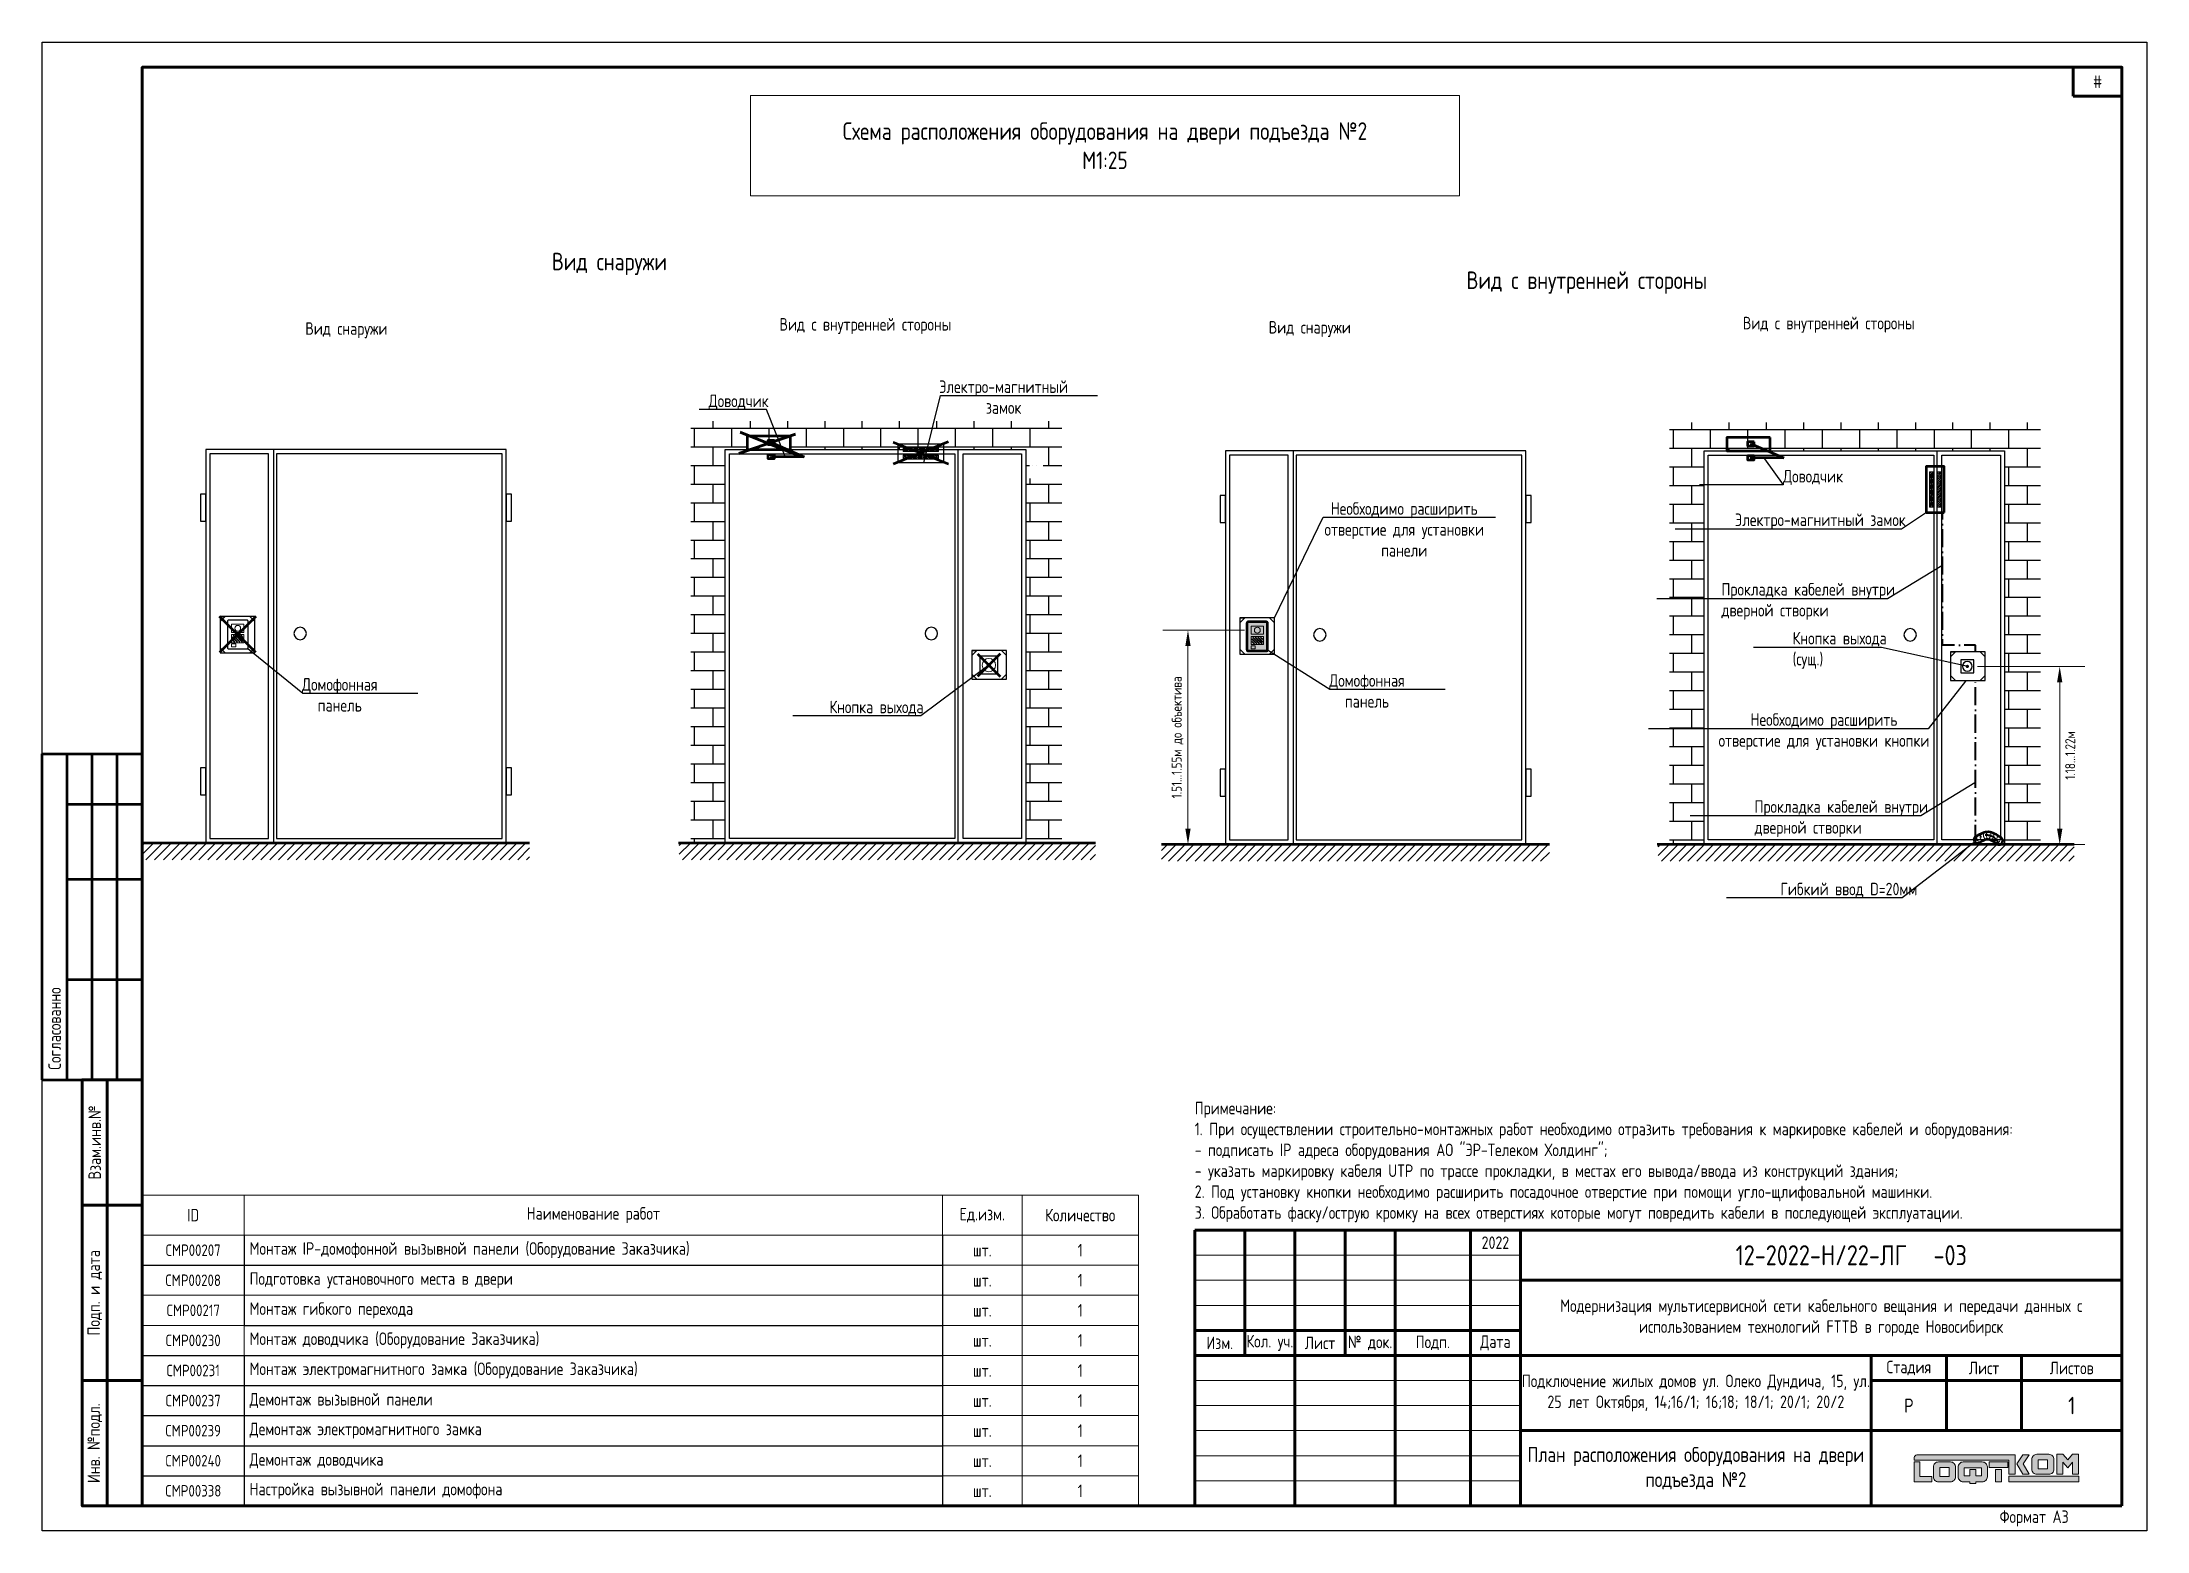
# Model space of a CAD drawing. Header units: millimetres. Extents: x -211 to 10565, y -2293 to 2244.
# Drawn here: x 720.8 to 1140.8, y 1947.1 to 2244.1 of the extents above; entities that cross this region are included whole.
import ezdxf
from ezdxf import colors
from ezdxf.entities.mleader import LeaderData, LeaderLine
from ezdxf.enums import TextEntityAlignment as Align
from ezdxf.math import Vec2, Vec3

# ---------------------------------------------------------------- set-up
doc = ezdxf.new("R2010")
doc.units = ezdxf.units.MM
doc.linetypes.add('ACAD_ISO10W100', pattern=[18, 12, -3, 0, -3])
for name, color, linetype, lineweight in [('(034) Оформление_0', 7, 'Continuous', 9), ('Домофония схемы', 7, 'Continuous', 40), ('Оборудование проектир.', 7, 'Continuous', 50)]:
    doc.layers.add(name, color=color, linetype=linetype, lineweight=lineweight)
for name, color, linetype in [('_', 7, 'Continuous'), ('Выноски и подписи', 7, 'Continuous'), ('Дополнительные схемы', 7, 'Continuous'), ('Планы', 7, 'Continuous'), ('Текст и таблицы', 7, 'Continuous')]:
    doc.layers.add(name, color=color, linetype=linetype)
doc.layers.add('ВЭ', color=7, linetype='Continuous', plot=False)
doc.styles.get("Standard").update_dxf_attribs({"font": 'gost.TTF'})
doc.dimstyles.get("Standard").update_dxf_attribs({"dimtxt": 2.5, "dimasz": 3, "dimexe": 5, "dimexo": 2, "dimgap": 2, "dimtad": 1, "dimdec": 1, "dimrnd": 1, "dimzin": 0, "dimdsep": 46, "dimtxsty": 'Standard', "dimcen": 2, "dimadec": 0, "dimazin": 0, "dimtfac": 1, "dimtdec": 1, "dimtofl": 0, "dimtmove": 0, "dimatfit": 3, "dimfxl": 1, "dimtolj": 1, "dimtzin": 0, "dimarcsym": 0})
pattern_1 = [(45, (0, 0), (-0.176777, 0.176777), [])]

msp = doc.modelspace()

# ---------------------------------------------------------------- texts
at = {"layer": '(034) Оформление_0'}
for s, p in [('Вид снаружи', (834.06, 2198.59)), ('Вид с внутренней стороны', (1029.09, 2194.86))]:
    msp.add_text(s, height=3.5, dxfattribs=at).set_placement(p, align=Align.CENTER)
for s, insert, char_height, width, attachment_point in [('Примечание: \\P1. При осуществлении строительно-монтажных работ необходимо отразить требования к маркировке кабелей и оборудования: \\P- подписать IP адреса оборудования АО "ЭР-Телеком Холдинг"; \\P- указать маркировку кабеля UTP по трассе прокладки, в местах его вывода/ввода из конструкций здания; \\P2. Под установку кнопки необходимо расширить посадочное отверстие при помощи угло-щлифовальной машинки.\\P3. Обработать фаску/острую кромку на всех отверстиях которые могут повредить кабели в последующей эксплуатации.', (950.85, 2008.69), 2.5, 171.8584, 7), ('-03', (1098.27, 2002.11), 4, 47.8627, 4), ('1', (1125.85, 1972.11), 3.5, 20, 5), ('{\\C0;План расположения оборудования на двери подъезда №2}', (1050.85, 1959.61), 3, 70, 5)]:
    msp.add_mtext(s, dxfattribs=dict(at, insert=insert, char_height=char_height, width=width, attachment_point=attachment_point))
at = {"layer": 'Выноски и подписи'}
for s, p in [('Вид снаружи', (773.37, 2185.72)), ('Вид с внутренней стороны', (867.98, 2186.56)), ('Вид снаружи', (965.61, 2185.97)), ('Вид с внутренней стороны', (1060.22, 2186.81))]:
    msp.add_text(s, height=2.5, dxfattribs=at).set_placement(p)

# ---------------------------------------------------------------- blocks, each defined once
blk = doc.blocks.new('*T447')
at = {"layer": '(034) Оформление_0', "lineweight": 60, "transparency": 16777216}
for p, q in [((0, 0), (185, 0)), ((0, 0), (0, -55)), ((10, 0), (10, -25)), ((20, 0), (20, -55)), ((30, 0), (30, -25)), ((40, 0), (40, -55)), ((55, 0), (55, -55)), ((65, 0), (65, -55)), ((185, 0), (185, -55)), ((65, -10), (185, -10)), ((0, -20), (65, -20)), ((0, -25), (185, -25)), ((135, -25), (135, -55)), ((150, -25), (150, -40)), ((165, -25), (165, -40)), ((135, -30), (185, -30)), ((65, -40), (185, -40)), ((0, -55), (185, -55))]:
    blk.add_line(p, q, dxfattribs=at)
at = {"layer": '(034) Оформление_0', "transparency": 16777216}
for p, q in [((0, -5), (65, -5)), ((0, -10), (65, -10)), ((0, -15), (65, -15)), ((0, -30), (65, -30)), ((0, -35), (65, -35)), ((0, -40), (65, -40)), ((0, -45), (65, -45)), ((0, -50), (65, -50))]:
    blk.add_line(p, q, dxfattribs=at)
at = {"layer": '(034) Оформление_0', "color": 0, "lineweight": 60, "transparency": 16777216, "attachment_point": 5}
for s, insert, char_height, width in [('2022', (60, -2.5), 2.5, 10), ('{\\fGOST|b0|i0|c0;12-2022-Н/22-ЛГ', (125, -5), 4, 120), ('{\\fGOST|b0|i0|c0;Модернизация мультисервисной сети кабельного вещания и передачи данных с использованием технологий FTTB в городе Новосибирск', (125, -17.5), 2.5, 120), ('Кол. уч.', (15, -22.5), 2.5, 10), ('Дата', (60, -22.5), 2.5, 10), ('Изм.', (5, -22.5), 2.5, 10), ('Лист', (25, -22.5), 2.5, 10), ('№ док.', (35, -22.5), 2.5, 10), ('Подп.', (47.5, -22.5), 2.5, 15), ('{\\fGOST|b0|i0|c0;Подключение жилых домов ул. Олеко Дундича, 15, ул. 25 лет Октября, 14;16/1; 16;18; 18/1; 20/1; 20/2', (100, -32.5), 2.5, 70), ('Стадия', (142.5, -27.5), 2.5, 15), ('Лист', (157.5, -27.5), 2.5, 15), ('Листов', (175, -27.5), 2.5, 20), ('Р', (142.5, -35), 2.82, 15), ('{\\fGOST|b0|i0|c0;', (160, -47.5), 3, 50)]:
    blk.add_mtext(s, dxfattribs=dict(at, insert=insert, char_height=char_height, width=width))
blk = doc.blocks.new('*U446')
at = {"layer": '(034) Оформление_0'}
h = blk.add_hatch(color=256, dxfattribs=at)
h.dxf.hatch_style = 1
edge = h.paths.add_edge_path()
edge.add_arc((-16.96, 7.3), 1, 180, 270, ccw=False)
edge.add_line((-17.96, 7.3), (-17.96, 9.28))
edge.add_arc((-16.96, 9.28), 1, 90, 180, ccw=False)
edge.add_line((-16.96, 10.28), (-14.55, 10.28))
edge.add_arc((-14.55, 9.28), 1, 0, 90, ccw=False)
edge.add_line((-13.55, 9.28), (-13.55, 7.3))
edge.add_arc((-14.55, 7.3), 1, -90, 0, ccw=False)
edge.add_line((-14.55, 6.3), (-16.96, 6.3))
edge = h.paths.add_edge_path()
edge.add_line((-30.35, 4.79), (-31.65, 4.79))
edge.add_arc((-31.65, 5.79), 1, 180, 270, ccw=False)
edge.add_line((-32.65, 5.79), (-32.65, 7.76))
edge.add_arc((-31.65, 7.76), 1, 90, 180, ccw=False)
edge.add_line((-31.65, 8.76), (-27.84, 8.76))
edge.add_arc((-27.84, 7.76), 1, 0, 90, ccw=False)
edge.add_line((-26.84, 7.76), (-26.84, 5.79))
edge.add_arc((-27.84, 5.79), 1, 270, 360, ccw=False)
edge.add_line((-27.84, 4.79), (-29.13, 4.79))
edge.add_line((-29.13, 4.79), (-29.13, 4.46))
edge.add_line((-29.13, 4.46), (-30.35, 4.46))
edge.add_line((-30.35, 4.46), (-30.35, 4.79))
edge = h.paths.add_edge_path()
edge.add_arc((-36.61, 5.79), 1, 180, 270, ccw=False)
edge.add_line((-37.61, 5.79), (-37.61, 7.76))
edge.add_arc((-36.61, 7.76), 1, 90, 180, ccw=False)
edge.add_line((-36.61, 8.76), (-34.2, 8.76))
edge.add_arc((-34.2, 7.76), 1, 0, 90, ccw=False)
edge.add_line((-33.2, 7.76), (-33.2, 5.79))
edge.add_arc((-34.2, 5.79), 1, -90, 0, ccw=False)
edge.add_line((-34.2, 4.79), (-36.61, 4.79))
h.paths.add_polyline_path([(-12.99, 6.29), (-11.77, 6.29), (-11.77, 8.73), (-10.81, 7.61), (-9.85, 8.73), (-9.85, 6.29), (-8.63, 6.29), (-8.63, 10.28), (-9.86, 10.28), (-10.81, 9.16), (-11.76, 10.28), (-12.99, 10.28)])
h.paths.add_polyline_path([(-22.53, 5.91), (-8.58, 5.91), (-8.58, 4.79), (-22.53, 4.79)])
h.paths.add_polyline_path([(-16.69, 7.39), (-14.82, 7.39), (-14.82, 9.19), (-16.69, 9.19)], flags=16)
h.paths.add_polyline_path([(-18.51, 10.18), (-19.71, 8.39), (-18.51, 6.3), (-19.78, 6.3), (-20.98, 8.39), (-19.78, 10.18)])
h.paths.add_polyline_path([(-25.24, 7.22), (-24.02, 7.22), (-24.02, 4.79), (-25.24, 4.79)])
h.paths.add_polyline_path([(-26.5, 8.76), (-22.76, 8.76), (-22.76, 7.65), (-26.5, 7.65)], flags=17)
h.paths.add_polyline_path([(-29.13, 5.97), (-28.02, 5.97), (-28.02, 7.58), (-31.47, 7.58), (-31.47, 5.97), (-30.35, 5.97), (-30.35, 7.22), (-29.13, 7.22)], flags=16)
h.paths.add_polyline_path([(-36.34, 5.87), (-34.47, 5.87), (-34.47, 7.68), (-36.34, 7.68)], flags=16)
h.paths.add_polyline_path([(-40.34, 8.76), (-40.34, 5.84), (-37.9, 5.84), (-37.9, 4.79), (-41.42, 4.79), (-41.42, 8.76)])
edge = h.paths.add_edge_path()
edge.add_line((-22.53, 9.12), (-41.42, 9.12))
edge.add_line((-41.42, 9.12), (-41.42, 9.65))
edge.add_arc((-40.92, 9.65), 0.5, 90, 180, ccw=False)
edge.add_line((-40.92, 10.15), (-21.29, 10.15))
edge.add_line((-21.29, 10.15), (-21.29, 6.3))
edge.add_line((-21.29, 6.3), (-22.53, 6.3))
edge.add_line((-22.53, 6.3), (-22.53, 9.12))
for points in [[(-22.53, 9.12), (-41.42, 9.12), (-41.42, 9.65, -0.414214), (-40.92, 10.15), (-21.29, 10.15)], [(-36.61, 4.79, -0.414214), (-37.61, 5.79), (-37.61, 7.76, -0.414214), (-36.61, 8.76), (-34.2, 8.76, -0.414214), (-33.2, 7.76), (-33.2, 5.79, -0.414214), (-34.2, 4.79), (-36.61, 4.79)], [(-16.96, 6.3, -0.414214), (-17.96, 7.3), (-17.96, 9.28, -0.414214), (-16.96, 10.28), (-14.55, 10.28, -0.414214), (-13.55, 9.28), (-13.55, 7.3, -0.414214), (-14.55, 6.3), (-16.96, 6.3)]]:
    blk.add_lwpolyline(points, format="xyb", dxfattribs=at)
for points in [[(-40.34, 8.76), (-40.34, 5.84), (-37.9, 5.84), (-37.9, 4.79), (-41.42, 4.79), (-41.42, 8.76), (-40.34, 8.76)], [(-21.29, 10.15), (-21.29, 6.3), (-22.53, 6.3), (-22.53, 9.12)]]:
    blk.add_lwpolyline(points, dxfattribs=at)
blk.add_lwpolyline([(-30.35, 4.79), (-31.65, 4.79, -0.414214), (-32.65, 5.79), (-32.65, 7.76, -0.414214), (-31.65, 8.76), (-27.84, 8.76, -0.414214), (-26.84, 7.76), (-26.84, 5.79, -0.414214), (-27.84, 4.79), (-29.13, 4.79), (-29.13, 4.46), (-30.35, 4.46)], format="xyb", close=True, dxfattribs=at)
for points in [[(-26.5, 8.76), (-22.76, 8.76), (-22.76, 7.65), (-26.5, 7.65)], [(-18.51, 10.18), (-19.71, 8.39), (-18.51, 6.3), (-19.78, 6.3), (-20.98, 8.39), (-19.78, 10.18)], [(-16.69, 7.39), (-14.82, 7.39), (-14.82, 9.19), (-16.69, 9.19)], [(-12.99, 6.29), (-11.77, 6.29), (-11.77, 8.73), (-10.81, 7.61), (-9.85, 8.73), (-9.85, 6.29), (-8.63, 6.29), (-8.63, 10.28), (-9.86, 10.28), (-10.81, 9.16), (-11.76, 10.28), (-12.99, 10.28)], [(-36.34, 5.87), (-34.47, 5.87), (-34.47, 7.68), (-36.34, 7.68)], [(-29.13, 5.97), (-28.02, 5.97), (-28.02, 7.58), (-31.47, 7.58), (-31.47, 5.97), (-30.35, 5.97), (-30.35, 7.22), (-29.13, 7.22)], [(-25.24, 7.22), (-24.02, 7.22), (-24.02, 4.79), (-25.24, 4.79)], [(-22.53, 5.91), (-8.58, 5.91), (-8.58, 4.79), (-22.53, 4.79)]]:
    blk.add_lwpolyline(points, close=True, dxfattribs=at)
blk.add_blockref('*T447', (-185, 55))
blk = doc.blocks.new('*T330')
at = {"layer": '(034) Оформление_0', "color": 0, "lineweight": 50, "transparency": 16777216}
for p, q in [((0, 0), (0, 65)), ((0, 65), (20, 65)), ((5, 0), (5, 65)), ((10, 0), (10, 65)), ((15, 0), (15, 65)), ((20, 0), (20, 65)), ((5, 55), (20, 55)), ((5, 40), (20, 40)), ((5, 20), (20, 20)), ((0, 0), (20, 0))]:
    blk.add_line(p, q, dxfattribs=at)
at = {"layer": '(034) Оформление_0', "color": 0, "transparency": 16777216, "insert": (2.5, 2), "char_height": 2.5, "width": 61, "attachment_point": 4, "rotation": 90}
blk.add_mtext('Согласованно', dxfattribs=at)
blk = doc.blocks.new('*T331')
at = {"lineweight": 60, "transparency": 16777216}
for p, q in [((0, 0), (9.69, 0)), ((0, 0), (0, -5.814)), ((9.69, 0), (9.69, -5.814)), ((0, -5.814), (9.69, -5.814))]:
    blk.add_line(p, q, dxfattribs=at)
at = {"color": 0, "transparency": 16777216, "insert": (4.845, -2.907), "char_height": 2.5, "width": 9.69, "attachment_point": 5}
blk.add_mtext('#', dxfattribs=at)
blk = doc.blocks.new('*U329')
at = {"layer": '(034) Оформление_0', "lineweight": 60}
for p, q in [((13, 5), (13, 90)), ((20, 65), (8, 65)), ((20, 30), (8, 30))]:
    blk.add_line(p, q, dxfattribs=at)
at = {"layer": '(034) Оформление_0'}
blk.add_lwpolyline([(420, 297), (0, 297), (0, 0), (420, 0)], close=True, dxfattribs=at)
at = {"layer": '(034) Оформление_0', "lineweight": 60}
for points in [[(415, 5), (415, 292), (20, 292), (20, 5)], [(20, 90), (8, 90), (8, 5), (20, 5)]]:
    blk.add_lwpolyline(points, close=True, dxfattribs=at)
for name, p in [('*T331', (405.31, 292)), ('*T330', (0, 90)), ('*U446', (415, 5))]:
    blk.add_blockref(name, p)
at = {"layer": '(034) Оформление_0', "char_height": 2.5, "attachment_point": 5, "rotation": 90}
for s, insert in [('Взам.инв.№', (10.5, 77.5)), ('Подп. и дата', (10.5, 47.5)), ('Инв. №подл.', (10.5, 17.5))]:
    blk.add_mtext(s, dxfattribs=dict(at, insert=insert))
at = {"insert": (397.5, 2.5), "char_height": 2.5, "width": 35, "attachment_point": 5}
blk.add_mtext('Формат А3', dxfattribs=at)
blk = doc.blocks.new('*D335')
at = {"layer": 'Defpoints', "color": 0, "transparency": 16777216}
for p in [(1105.05, 2119.57), (1112.45, 2084.02), (1123.45, 2084.02)]:
    blk.add_point(p, dxfattribs=at)
at = {"layer": 'Выноски и подписи', "color": 0, "lineweight": 0, "transparency": 16777216}
for p, q in [((1107.05, 2119.57), (1128.45, 2119.57)), ((1123.45, 2116.39), (1123.45, 2087.2)), ((1114.45, 2084.02), (1128.45, 2084.02))]:
    blk.add_line(p, q, dxfattribs=at)
at = {"layer": 'Выноски и подписи', "color": 0, "transparency": 16777216}
for points in [[(1122.92, 2116.39), (1123.98, 2116.39), (1123.45, 2119.57)], [(1122.92, 2087.2), (1123.98, 2087.2), (1123.45, 2084.02)]]:
    blk.add_solid(points, dxfattribs=at)
at = {"layer": 'Выноски и подписи', "color": 0, "transparency": 16777216, "insert": (1125.54, 2101.8), "char_height": 2, "attachment_point": 5, "rotation": 90}
blk.add_mtext('\\A1;1.18...1.22м', dxfattribs=at)
blk = doc.blocks.new('Домофония_ЭМ замок')
at = {"layer": 'Оборудование проектир.', "lineweight": 20}
h = blk.add_hatch(dxfattribs=at)
h.set_pattern_fill('ANSI31', color=256, scale=2)
h.set_pattern_definition(pattern_1)
h.paths.add_polyline_path([(8.13, 2.97), (1.08, 2.97), (1.08, 2.14), (8.13, 2.14)])
h = blk.add_hatch(dxfattribs=at)
h.set_pattern_fill('ANSI31', color=256, scale=2)
h.set_pattern_definition(pattern_1)
h.paths.add_polyline_path([(8.13, 0.64), (1.08, 0.64), (1.08, 1.46), (8.13, 1.46)])
at = {"layer": 'Оборудование проектир.', "linetype": 'Continuous', "lineweight": 20}
for p, q in [((1.08, 2.97), (8.13, 2.97)), ((1.08, 2.14), (1.08, 2.97)), ((8.13, 2.14), (1.08, 2.14)), ((8.13, 1.46), (1.08, 1.46)), ((1.08, 1.46), (1.08, 0.64)), ((1.08, 0.64), (8.13, 0.64)), ((8.13, 2.14), (8.13, 2.97)), ((8.13, 1.46), (8.13, 0.64))]:
    blk.add_line(p, q, dxfattribs=at)
at = {"layer": 'Оборудование проектир.'}
blk.add_lwpolyline([(0, 3.61), (9.2, 3.61), (9.2, 0), (0, 0)], close=True, dxfattribs=at)
at = {"layer": 'Выноски и подписи', "oblique": 15, "flags": 3}
for tag, p in [('ID', (14.02, 2.87)), ('БАЗОВАЯ_РАСЦЕНКА', (13.84, -0.5)), ('ЕД.ИЗМ', (13.62, -3.9)), ('КОЛИЧЕСТВО', (13.43, -7.19))]:
    blk.add_attdef(tag, p, '', height=2.5, dxfattribs=at)
blk = doc.blocks.new('*U100')
at = {"layer": 'Оборудование проектир.'}
for p, q in [((3.81, 1.41), (-2.7, -1.41)), ((-2.7, -1.41), (3.82, -1.41))]:
    blk.add_line(p, q, dxfattribs=at)
at = {"layer": 'Оборудование проектир.', "linetype": 'Continuous'}
blk.add_lwpolyline([(0, 2.67), (8.64, 2.67), (8.64, 0), (0, 0)], close=True, dxfattribs=at)
at = {"layer": 'Оборудование проектир.'}
for points in [[(3.22, 1.79), (4.5, 1.79), (4.5, 1.03), (3.22, 1.03)], [(3.22, -1.02), (4.5, -1.02), (4.5, -1.79), (3.22, -1.79)]]:
    blk.add_lwpolyline(points, close=True, dxfattribs=at)
at = {"layer": 'Оборудование проектир.', "lineweight": 20}
for centre in [(3.81, 1.41), (3.82, -1.41)]:
    blk.add_circle(centre, 0.163, dxfattribs=at)
at = {"layer": 'Выноски и подписи', "oblique": 15, "flags": 3}
for tag, p in [('ID', (12.18, 1.71)), ('БАЗОВАЯ_РАСЦЕНКА', (12.06, -1.52)), ('ЕД.ИЗМ', (11.9, -4.73)), ('КОЛИЧЕСТВО', (11.88, -8.09))]:
    blk.add_attdef(tag, p, '', height=2.5, dxfattribs=at)
blk = doc.blocks.new('*T340')
at = {"layer": 'Текст и таблицы', "lineweight": 9, "transparency": 16777216}
for p, q in [((0, 0), (198.77, 0)), ((0, 0), (0, -8)), ((20.3, 0), (20.3, -8)), ((159.68, 0), (159.68, -8)), ((175.54, 0), (175.54, -62)), ((198.77, 0), (198.77, -62)), ((0, -8), (198.77, -8)), ((159.68, -14), (198.77, -14)), ((0, -20), (198.77, -20)), ((0, -26), (20.3, -26)), ((20.3, -26), (20.3, -32)), ((159.68, -26), (198.77, -26)), ((159.68, -32), (198.77, -32)), ((159.68, -38), (198.77, -38)), ((159.68, -44), (198.77, -44)), ((159.68, -50), (198.77, -50)), ((159.68, -56), (198.77, -56)), ((159.68, -62), (198.77, -62))]:
    blk.add_line(p, q, dxfattribs=at)
at = {"layer": 'Текст и таблицы', "lineweight": -2, "transparency": 16777216}
for p, q in [((0, -8), (0, -62)), ((20.3, -8), (20.3, -26)), ((159.68, -8), (159.68, -62)), ((0, -14), (159.68, -14)), ((20.3, -26), (159.68, -26)), ((0, -32), (159.68, -32)), ((20.3, -32), (20.3, -62)), ((0, -38), (159.68, -38)), ((0, -44), (159.68, -44)), ((0, -50), (159.68, -50)), ((0, -56), (159.68, -56)), ((0, -62), (159.68, -62))]:
    blk.add_line(p, q, dxfattribs=at)
at = {"layer": 'Текст и таблицы', "color": 0, "transparency": 16777216}
for s, insert, char_height, width, attachment_point in [('ID', (10.15, -4), 2.5, 18.0511, 5), ('Количество', (187.16, -4), 2.5, 20.9722, 5), ('СМР00207', (10.15, -11), 2.3, 18.1183, 5), ('{\\C256;Монтаж IP-домофонной вызывной панели (Оборудование Заказчика)}', (21.4, -11), 2.5, 137.1974, 4), ('{\\C256;шт.}', (167.61, -11), 2.5, 13.6753, 5), ('{\\C256;1', (187.16, -11), 2.5, 21.0395, 5), ('СМР00208', (10.15, -17), 2.3, 18.1183, 5), ('{\\C256;Подготовка установочного места в двери}', (21.4, -17), 2.5, 137.1974, 4), ('{\\C256;шт.}', (167.61, -17), 2.5, 13.6753, 5), ('{\\C256;1', (187.16, -17), 2.5, 21.0395, 5), ('CMP00217', (10.15, -23), 2.3, 18.1183, 5), ('Монтаж гибкого перехода^J', (21.4, -23), 2.5, 137.1974, 4), ('{\\C256;шт.}', (167.61, -23), 2.5, 13.6753, 5), ('1', (187.16, -23), 2.5, 21.0395, 5), ('СМР00230', (10.15, -29), 2.3, 18.1183, 5), ('Монтаж доводчика {\\C256;(Оборудование Заказчика)}', (21.4, -29), 2.5, 137.1974, 4), ('{\\C256;шт.}', (167.61, -29), 2.5, 13.6753, 5), ('{\\C256;1', (187.16, -29), 2.5, 21.0395, 5), ('Монтаж электромагнитного замка {\\C256;(Оборудование Заказчика)}', (21.4, -35), 2.5, 137.1974, 4), ('СМР00231', (10.15, -35), 2.3, 18.1183, 5), ('{\\C256;шт.}', (167.61, -35), 2.5, 13.6753, 5), ('{\\C256;1', (187.16, -35), 2.5, 21.0395, 5), ('СМР00237', (10.15, -41), 2.3, 18.1183, 5), ('Демонтаж вызывной панели ', (21.4, -41), 2.5, 137.1974, 4), ('{\\C256;шт.}', (167.61, -41), 2.5, 13.6753, 5), ('{\\C256;1', (187.16, -41), 2.5, 21.0395, 5), ('СМР00239', (10.15, -47), 2.3, 18.1183, 5), ('Демонтаж электромагнитного замка', (21.4, -47), 2.5, 137.1974, 4), ('{\\C256;1', (187.16, -47), 2.5, 21.0395, 5), ('{\\C256;шт.}', (167.61, -47), 2.5, 13.6753, 5), ('СМР00240', (10.15, -53), 2.3, 18.1183, 5), ('Демонтаж доводчика', (21.4, -53), 2.5, 137.1974, 4), ('{\\C256;шт.}', (167.61, -53), 2.5, 13.6753, 5), ('1', (187.16, -53), 2.5, 21.0395, 5), ('CMP00338^J', (10.15, -59), 2.3, 18.1183, 5), ('Настройка вызывной панели домофона^J', (21.4, -59), 2.5, 137.1974, 4), ('{\\C256;шт.}', (167.61, -59), 2.5, 13.6753, 5), ('1', (187.16, -59), 2.5, 21.0395, 5)]:
    blk.add_mtext(s, dxfattribs=dict(at, insert=insert, char_height=char_height, width=width, attachment_point=attachment_point))
at = {"layer": 'Текст и таблицы', "transparency": 16777216, "char_height": 2.5, "attachment_point": 5}
for s, insert, width in [('Наименование работ', (89.99, -4), 137.1301), ('Ед.изм.', (167.61, -4), 13.6081)]:
    blk.add_mtext(s, dxfattribs=dict(at, insert=insert, width=width))
blk = doc.blocks.new('*T351')
at = {"layer": 'Defpoints', "color": 8, "linetype": 'ByBlock', "lineweight": 0, "transparency": 16777216}
for p, q in [((0, 0), (141.44, 0)), ((0, 0), (0, -20)), ((141.44, 0), (141.44, -20)), ((0, -20), (141.44, -20))]:
    blk.add_line(p, q, dxfattribs=at)
at = {"color": 0, "transparency": 16777216, "insert": (70.72, -10), "char_height": 3.5, "width": 141.442, "attachment_point": 5}
blk.add_mtext('{\\fGOST|b0|i0|c0;Схема расположения оборудования на двери подъезда №2^JМ1:25', dxfattribs=at)
blk = doc.blocks.new('Домофония_Дверь Снаружи')
at = {"layer": 'Дополнительные схемы', "linetype": 'Continuous'}
blk.add_line((46.44, 78.53), (46.44, 0), dxfattribs=at)
for points in [[(0, 78.53), (59.97, 78.53), (59.97, 0), (0, 0)], [(0.85, 77.67), (45.85, 77.67), (45.85, 0.93), (0.85, 0.93)], [(47.46, 77.67), (59.14, 77.67), (59.14, 0.93), (47.46, 0.93)], [(-1.03, 69.62), (0, 69.62), (0, 64.26), (-1.03, 64.26)], [(59.97, 69.62), (61.01, 69.62), (61.01, 64.26), (59.97, 64.26)], [(-1.03, 15.02), (0, 15.02), (0, 9.66), (-1.03, 9.66)], [(59.97, 15.02), (61.01, 15.02), (61.01, 9.66), (59.97, 9.66)]]:
    blk.add_lwpolyline(points, close=True, dxfattribs=at)
blk.add_circle((41.13, 41.83), 1.25, dxfattribs=at)
blk = doc.blocks.new('Домофония_Дверь Внутри')
at = {"layer": 'Дополнительные схемы', "linetype": 'Continuous'}
blk.add_line((13.53, 78.53), (13.53, 0), dxfattribs=at)
for points in [[(59.97, 78.53), (0, 78.53), (0, 0), (59.97, 0)], [(12.52, 77.67), (0.84, 77.67), (0.84, 0.93), (12.52, 0.93)], [(59.13, 77.67), (14.13, 77.67), (14.13, 0.93), (59.13, 0.93)]]:
    blk.add_lwpolyline(points, close=True, dxfattribs=at)
blk.add_circle((18.84, 41.83), 1.25, dxfattribs=at)
blk = doc.blocks.new('Домофония_Подготовка_места_установки')
at = {"color": 0, "linetype": 'ByBlock', "lineweight": -2}
for p, q in [((0, 4.7), (0, 4.7)), ((1, 5.7), (1, 5.7)), ((1, 5.7), (1, 5.7)), ((5.94, 5.7), (6.94, 5.7)), ((6.94, 5.7), (5.94, 5.7)), ((6.94, 4.7), (6.94, 4.7)), ((0, 1), (0, 1)), ((1, 0), (1, 0)), ((5.94, 0), (5.94, 0)), ((6.94, 1), (6.94, 1))]:
    blk.add_line(p, q, dxfattribs=at)
at = {"layer": '_', "color": 0, "linetype": 'ByBlock', "lineweight": -2}
for p, q in [((1, 5.7), (0, 4.7)), ((5.94, 5.7), (6.94, 4.7)), ((0, 1), (1, 0)), ((6.94, 1), (5.94, 0))]:
    blk.add_line(p, q, dxfattribs=at)
blk.add_lwpolyline([(0, 5.7), (6.94, 5.7), (6.94, 0), (0, 0)], close=True, dxfattribs=at)
at = {"layer": 'Выноски и подписи', "color": 0, "linetype": 'ByBlock', "lineweight": -2, "oblique": 15, "flags": 3}
for tag, p in [('ID', (10.4, 3.35)), ('БАЗОВАЯ_РАСЦЕНКА', (10.17, 0.12)), ('ЕД.ИЗМ', (10.11, -3.34)), ('КОЛИЧЕСТВО', (10.11, -6.78))]:
    blk.add_attdef(tag, p, '', height=2.5, dxfattribs=at)
blk = doc.blocks.new('*U301')
at = {"color": 0, "linetype": 'ByBlock', "lineweight": -2}
for p, q in [((0, 6.25), (0, 6.25)), ((1, 7.25), (1, 7.25)), ((1, 7.25), (1, 7.25)), ((5.94, 7.25), (6.94, 7.25)), ((6.94, 7.25), (5.94, 7.25)), ((6.94, 4.7), (6.94, 4.7)), ((0, 1), (0, 1)), ((1, 0), (1, 0)), ((5.94, 0), (5.94, 0)), ((6.94, 1), (6.94, 1))]:
    blk.add_line(p, q, dxfattribs=at)
at = {"layer": '_', "color": 0, "linetype": 'ByBlock', "lineweight": -2}
for p, q in [((1, 7.25), (0, 6.25)), ((5.94, 7.25), (6.94, 6.25)), ((0, 1), (1, 0)), ((6.94, 1), (5.94, 0))]:
    blk.add_line(p, q, dxfattribs=at)
blk.add_lwpolyline([(0, 7.25), (6.94, 7.25), (6.94, 0), (0, 0)], close=True, dxfattribs=at)
at = {"layer": 'Выноски и подписи', "color": 0, "linetype": 'ByBlock', "lineweight": -2, "oblique": 15, "flags": 3}
for tag, p in [('ID', (10.4, 3.35)), ('БАЗОВАЯ_РАСЦЕНКА', (10.17, 0.12)), ('ЕД.ИЗМ', (10.11, -3.34)), ('КОЛИЧЕСТВО', (10.11, -6.78))]:
    blk.add_attdef(tag, p, '', height=2.5, dxfattribs=at)
blk = doc.blocks.new('*U299')
at = {"layer": 'Оборудование проектир.', "lineweight": 20}
h = blk.add_hatch(dxfattribs=at)
h.set_pattern_fill('ANSI31', color=256, scale=2)
h.set_pattern_definition(pattern_1)
h.paths.add_polyline_path([(8.13, 2.97), (1.08, 2.97), (1.08, 2.14), (8.13, 2.14)])
h = blk.add_hatch(dxfattribs=at)
h.set_pattern_fill('ANSI31', color=256, scale=2)
h.set_pattern_definition(pattern_1)
h.paths.add_polyline_path([(8.13, 0.64), (1.08, 0.64), (1.08, 1.46), (8.13, 1.46)])
at = {"layer": '_'}
blk.add_lwpolyline([(0, 3.61), (9.2, 3.61), (9.2, 0), (0, 0)], close=True, dxfattribs=at)
at = {"layer": 'Оборудование проектир.', "color": 1}
for p, q in [((-0.93, -0.36), (10.13, 3.97)), ((-0.89, 4.07), (10.13, -0.37))]:
    blk.add_line(p, q, dxfattribs=at)
at = {"layer": 'Оборудование проектир.', "linetype": 'Continuous', "lineweight": 20}
for p, q in [((1.08, 2.97), (8.13, 2.97)), ((1.08, 2.14), (1.08, 2.97)), ((8.13, 2.14), (1.08, 2.14)), ((8.13, 1.46), (1.08, 1.46)), ((1.08, 1.46), (1.08, 0.64)), ((1.08, 0.64), (8.13, 0.64)), ((8.13, 2.14), (8.13, 2.97)), ((8.13, 1.46), (8.13, 0.64))]:
    blk.add_line(p, q, dxfattribs=at)
at = {"layer": 'Выноски и подписи', "oblique": 15, "flags": 3}
for tag, p in [('ID', (14.02, 2.87)), ('БАЗОВАЯ_РАСЦЕНКА', (13.84, -0.5)), ('ЕД.ИЗМ', (13.62, -3.9)), ('КОЛИЧЕСТВО', (13.43, -7.19))]:
    blk.add_attdef(tag, p, '', height=2.5, dxfattribs=at)
blk = doc.blocks.new('*U298')
at = {"color": 0, "linetype": 'ByBlock'}
blk.add_lwpolyline([(0, 0), (0, 3.54), (3.54, 3.54), (3.54, 0)], close=True, dxfattribs=at)
at = {"layer": 'Оборудование проектир.', "color": 1}
for p, q in [((-0.48, 4.02), (4.02, -0.48)), ((4.02, 4.02), (-0.48, -0.48))]:
    blk.add_line(p, q, dxfattribs=at)
at = {"layer": 'Оборудование проектир.', "color": 0, "linetype": 'ByBlock', "lineweight": 20, "const_width": 0.442}
blk.add_lwpolyline([(1.55, 1.77, 1), (1.99, 1.77, 1)], format="xyb", close=True, dxfattribs=at)
at = {"layer": 'Оборудование проектир.', "color": 0, "linetype": 'ByBlock', "lineweight": 20}
blk.add_circle((1.77, 1.77), 1.33, dxfattribs=at)
at = {"layer": 'Выноски и подписи', "oblique": 15, "flags": 3}
for tag, p in [('БАЗОВАЯ_РАСЦЕНКА', (6.28, -1.43)), ('ID', (6.53, 1.67)), ('ЕД.ИЗМ', (6.16, -4.22)), ('КОЛИЧЕСТВО', (5.87, -7.12))]:
    blk.add_attdef(tag, p, '', height=2.5, dxfattribs=at)
blk = doc.blocks.new('*U297')
blk.add_lwpolyline([(0.15, 5.71), (3.85, 5.71, -0.414214), (4.06, 5.5), (4.06, 0.15, -0.414214), (3.85, -0.06), (0.15, -0.06, -0.414214), (-0.06, 0.15), (-0.06, 5.5, -0.414214)], format="xyb", close=True)
at = {"layer": 'Оборудование проектир.', "color": 1}
for p, q in [((-1.62, 6.43), (5.61, -0.76)), ((-1.59, -0.76), (5.61, 6.43))]:
    blk.add_line(p, q, dxfattribs=at)
at = {"layer": 'Оборудование проектир.', "lineweight": 9}
for p, q in [((0.97, 2.31), (1.27, 2.62)), ((0.97, 1.8), (1.78, 2.62)), ((0.97, 1.69), (1.9, 2.62)), ((0.97, 2.2), (1.39, 2.62)), ((1.06, 1.38), (2.29, 2.62)), ((1.17, 1.38), (2.41, 2.62)), ((1.57, 1.38), (2.8, 2.62)), ((1.68, 1.38), (2.92, 2.62)), ((2.08, 1.38), (3.03, 2.34)), ((2.19, 1.38), (3.03, 2.22)), ((2.59, 1.38), (3.03, 1.83)), ((2.7, 1.38), (3.03, 1.71))]:
    blk.add_line(p, q, dxfattribs=at)
for points in [[(0.76, 4.88), (3.24, 4.88), (3.24, 3.24), (0.76, 3.24)], [(0.76, 2.82), (3.24, 2.82), (3.24, 1.18), (0.76, 1.18)], [(2.41, 0.97), (3.24, 0.97), (3.24, 0.35), (2.41, 0.35)]]:
    blk.add_lwpolyline(points, close=True, dxfattribs=at)
for points in [[(0.97, 2.2), (0.97, 2.31)], [(0.97, 1.69), (0.97, 1.8)], [(1.17, 1.38), (1.06, 1.38)], [(1.27, 2.62), (1.39, 2.62)], [(1.68, 1.38), (1.57, 1.38)], [(1.78, 2.62), (1.9, 2.62)], [(2.19, 1.38), (2.08, 1.38)], [(2.29, 2.62), (2.41, 2.62)], [(2.7, 1.38), (2.59, 1.38)], [(2.8, 2.62), (2.92, 2.62)], [(3.03, 2.34), (3.03, 2.22)], [(3.03, 1.83), (3.03, 1.71)]]:
    blk.add_lwpolyline(points, dxfattribs=at)
blk.add_circle((2, 4.06), 0.583, dxfattribs=at)
at = {"oblique": 15, "flags": 3}
for tag, p in [('ID', (8.74, 3.48)), ('БАЗОВАЯ_РАСЦЕНКА', (8.83, 0.04)), ('ЕД.ИЗМ', (8.69, -3.41)), ('КОЛИЧЕСТВО', (8.6, -7.7))]:
    blk.add_attdef(tag, p, '', height=2.5, dxfattribs=at)
blk = doc.blocks.new('*D356')
at = {"layer": 'Defpoints', "color": 0, "transparency": 16777216}
for p in [(962.76, 2126.8), (949.5, 2084.03), (949.5, 2084.03)]:
    blk.add_point(p, dxfattribs=at)
at = {"layer": 'Выноски и подписи', "color": 0, "lineweight": 0, "transparency": 16777216}
for p, q in [((960.76, 2126.8), (944.5, 2126.8)), ((949.5, 2123.62), (949.5, 2087.21)), ((947.5, 2084.03), (944.5, 2084.03))]:
    blk.add_line(p, q, dxfattribs=at)
at = {"layer": 'Выноски и подписи', "color": 0, "transparency": 16777216}
for points in [[(948.97, 2123.62), (950.03, 2123.62), (949.5, 2126.8)], [(948.97, 2087.21), (950.03, 2087.21), (949.5, 2084.03)]]:
    blk.add_solid(points, dxfattribs=at)
at = {"layer": 'Выноски и подписи', "color": 0, "transparency": 16777216, "insert": (947.41, 2105.42), "char_height": 2, "attachment_point": 5, "rotation": 90}
blk.add_mtext('\\A1;1.51...1.55м до объектива', dxfattribs=at)
blk = doc.blocks.new('*U116')
h = blk.add_hatch(color=255)
h.dxf.hatch_style = 1
edge = h.paths.add_edge_path()
edge.add_line((0.21, 5.56), (3.91, 5.56))
edge.add_arc((3.91, 5.36), 0.206, 0, 90, ccw=False)
edge.add_line((4.12, 5.36), (4.12, 0))
edge.add_arc((3.91, 0), 0.206, -90, 0, ccw=False)
edge.add_line((3.91, -0.21), (0.21, -0.21))
edge.add_arc((0.21, 0), 0.206, 180, 270, ccw=False)
edge.add_line((0, 0), (0, 5.36))
edge.add_arc((0.21, 5.36), 0.206, 90, 180, ccw=False)
h = blk.add_hatch(color=255)
h.dxf.hatch_style = 1
edge = h.paths.add_edge_path()
edge.add_line((0.21, 5.56), (3.91, 5.56))
edge.add_arc((3.91, 5.36), 0.206, 0, 90, ccw=False)
edge.add_line((4.12, 5.36), (4.12, 0))
edge.add_arc((3.91, 0), 0.206, -90, 0, ccw=False)
edge.add_line((3.91, -0.21), (0.21, -0.21))
edge.add_arc((0.21, 0), 0.206, 180, 270, ccw=False)
edge.add_line((0, 0), (0, 5.36))
edge.add_arc((0.21, 5.36), 0.206, 90, 180, ccw=False)
at = {"layer": 'Оборудование проектир.', "lineweight": 9}
for p, q in [((1.03, 2.17), (1.33, 2.47)), ((1.03, 1.66), (1.84, 2.47)), ((1.03, 1.54), (1.96, 2.47)), ((1.03, 2.05), (1.45, 2.47)), ((1.12, 1.24), (2.35, 2.47)), ((1.23, 1.24), (2.47, 2.47)), ((1.63, 1.24), (2.86, 2.47)), ((1.74, 1.24), (2.98, 2.47)), ((2.14, 1.24), (3.09, 2.19)), ((2.25, 1.24), (3.09, 2.07)), ((2.65, 1.24), (3.09, 1.68)), ((2.76, 1.24), (3.09, 1.56))]:
    blk.add_line(p, q, dxfattribs=at)
at = {"layer": 'Оборудование проектир.'}
blk.add_lwpolyline([(0.21, 5.56), (3.91, 5.56, -0.414214), (4.12, 5.36), (4.12, 0, -0.414214), (3.91, -0.21), (0.21, -0.21, -0.414214), (0, 0), (0, 5.36, -0.414214)], format="xyb", close=True, dxfattribs=at)
at = {"layer": 'Оборудование проектир.', "lineweight": 9}
for points in [[(0.82, 4.74), (3.3, 4.74), (3.3, 3.09), (0.82, 3.09)], [(0.82, 2.68), (3.3, 2.68), (3.3, 1.03), (0.82, 1.03)], [(2.47, 0.82), (3.3, 0.82), (3.3, 0.21), (2.47, 0.21)]]:
    blk.add_lwpolyline(points, close=True, dxfattribs=at)
for points in [[(1.03, 2.05), (1.03, 2.17)], [(1.03, 1.54), (1.03, 1.66)], [(1.23, 1.24), (1.12, 1.24)], [(1.33, 2.47), (1.45, 2.47)], [(1.74, 1.24), (1.63, 1.24)], [(1.84, 2.47), (1.96, 2.47)], [(2.25, 1.24), (2.14, 1.24)], [(2.35, 2.47), (2.47, 2.47)], [(2.76, 1.24), (2.65, 1.24)], [(2.86, 2.47), (2.98, 2.47)], [(3.09, 2.19), (3.09, 2.07)], [(3.09, 1.68), (3.09, 1.56)]]:
    blk.add_lwpolyline(points, dxfattribs=at)
blk.add_circle((2.06, 3.91), 0.583, dxfattribs=at)
at = {"oblique": 15, "flags": 3}
for tag, p in [('ID', (17.08, 2.75)), ('БАЗОВАЯ_РАСЦЕНКА', (17.17, -0.69)), ('ЕД.ИЗМ', (17.03, -4.14)), ('КОЛИЧЕСТВО', (16.94, -8.43))]:
    blk.add_attdef(tag, p, '', height=2.5, dxfattribs=at)
blk = doc.blocks.new('*U303')
at = {"layer": 'Оборудование проектир.'}
for centre, start, end in [((-2.22, -1.58), 108.2365, 311.6162), ((2.06, -1.83), 221.9143, 67.6649)]:
    blk.add_arc(centre, 0.743, start, end, dxfattribs=at)
at = {"layer": 'Оборудование проектир.', "lineweight": 20}
for centre, radius, start, end in [((-1.69, -1.29), 0.725, 124.1201, 292.639), ((-1, -1.02), 0.75, 121.7789, 267.3981), ((-0.17, -0.72), 0.906, 143.2711, 249.56), ((1.08, -0.77), 1.55, 152.8703, 209.6903), ((-1.17, -0.4), 1.58, 314.0467, 10.3181), ((0.13, -0.74), 0.906, 282.0565, 28.5793), ((0.92, -1.13), 0.75, 264.2522, 51.5938), ((1.57, -1.48), 0.726, 234.4509, 45.1396)]:
    blk.add_arc(centre, radius, start, end, dxfattribs=at)
at = {"layer": 'Оборудование проектир.'}
for points in [[(2.35, -1.14), (-0.04, -0.06), (-2.45, -0.87)], [(1.51, -2.32), (-0.13, -1.54), (-1.73, -2.13)]]:
    blk.add_spline(points, degree=3, dxfattribs=at)
at = {"layer": 'Выноски и подписи', "oblique": 15, "flags": 3}
for tag, p in [('БАЗОВАЯ_РАСЦЕНКА', (9.67, -2.38)), ('ID', (10.02, 0.83)), ('ЕД.ИЗМ', (9.57, -5.9)), ('КОЛИЧЕСТВО', (9.26, -9.25))]:
    blk.add_attdef(tag, p, '', height=2.5, dxfattribs=at)
blk = doc.blocks.new('Домофония_Кнопка открытия двери')
at = {"layer": 'Оборудование проектир.', "color": 0, "linetype": 'ByBlock', "lineweight": -2}
blk.add_lwpolyline([(0, 0), (0, 2.58), (2.58, 2.58), (2.58, 0)], close=True, dxfattribs=at)
at = {"layer": 'Оборудование проектир.', "color": 0, "linetype": 'ByBlock', "lineweight": -2, "const_width": 0.323}
blk.add_lwpolyline([(1.13, 1.29, 1), (1.45, 1.29, 1)], format="xyb", close=True, dxfattribs=at)
at = {"layer": 'Оборудование проектир.', "color": 0, "linetype": 'ByBlock', "lineweight": -2}
blk.add_circle((1.29, 1.29), 0.969, dxfattribs=at)
at = {"layer": 'Выноски и подписи', "color": 0, "linetype": 'ByBlock', "lineweight": -2, "oblique": 15, "flags": 3}
for tag, p in [('ID', (7.58, 8.42)), ('ЕД.ИЗМ', (7.21, 2.53)), ('БАЗОВАЯ_РАСЦЕНКА', (7.33, 5.32)), ('КОЛИЧЕСТВО', (6.92, -0.37))]:
    blk.add_attdef(tag, p, '', height=2.5, dxfattribs=at)
blk = doc.blocks.new('_None')

# ---------------------------------------------------------------- dimensions: what is measured, and where the dimension line sits
at = {"layer": 'Выноски и подписи'}
for base, p1, p2, text, override, picture, middle in [((949.5, 2084.03), (962.76, 2126.8), (949.5, 2084.03), '1.51...1.55м до объектива', {"dimtxt": 2, "dimasz": 3.18, "dimgap": 1.09, "dimtad": 2, "dimjust": 0, "dimtih": 0, "dimtoh": 0, "dimdsep": 0, "dimtxsty": 'Standard', "dimatfit": 3, "dimlwd": 0, "dimlwe": 0}, '*D356', (947.41, 2105.42)), ((1123.45, 2084.02), (1105.05, 2119.57), (1112.45, 2084.02), '1.18...1.22м', {"dimtxt": 2, "dimasz": 3.18, "dimgap": 1.09, "dimtad": 2, "dimtih": 0, "dimtoh": 0, "dimdsep": 0, "dimtxsty": 'Standard', "dimatfit": 3, "dimlwd": 0, "dimlwe": 0}, '*D335', (1125.54, 2101.8))]:
    dim = msp.add_linear_dim(base=base, p1=p1, p2=p2, angle=90, text=text, dimstyle='Standard', override=override, dxfattribs=at)
    dim.commit()
    dim.dimension.update_dxf_attribs({"geometry": picture, "text_midpoint": middle})

# ---------------------------------------------------------------- hatches: boundary and pattern name
at = {"layer": 'Дополнительные схемы'}
h = msp.add_hatch(dxfattribs=at)
h.set_pattern_fill('AR-B816', color=256, scale=0.46497)
h.set_pattern_definition([(0, (-3155.143, 1445.4665), (0, 3.7197593), []), (90, (-3155.143, 1445.4665), (-3.7197593, 3.7197593), [3.7197593, -3.7197593])])
edge = h.paths.add_edge_path()
edge.add_line((916.74, 2159.11), (917.13, 2159.09))
edge.add_line((917.13, 2159.09), (917.13, 2162.84))
edge.add_line((917.13, 2162.84), (870.14, 2162.84))
edge.add_line((870.14, 2162.84), (870.14, 2164.95))
edge.add_line((870.14, 2164.95), (861.49, 2164.95))
edge.add_line((861.49, 2164.95), (861.49, 2162.84))
edge.add_line((861.49, 2162.84), (857.16, 2162.84))
edge.add_line((857.16, 2162.84), (857.16, 2084.31))
edge.add_line((857.16, 2084.31), (850.3, 2084.31))
edge.add_line((850.3, 2084.31), (850.3, 2168.51))
edge.add_line((850.3, 2168.51), (924.31, 2168.51))
edge.add_line((924.31, 2168.51), (924.31, 2084.31))
edge.add_line((924.31, 2084.31), (918.3, 2084.31))
edge.add_arc((918.19, 2084.75), 0.46, 282.9469, 617.0531)
edge.add_line((918.09, 2084.31), (917.13, 2084.31))
edge.add_line((917.13, 2084.31), (917.13, 2159.02))
edge.add_arc((915.58, 2157.69), 2.05, 335.3009, 400.5623, ccw=False)
edge.add_line((917.44, 2156.83), (917.83, 2156.99))
edge.add_line((917.83, 2156.99), (918.23, 2157.17))
edge.add_line((918.23, 2157.17), (918.62, 2157.37))
edge.add_line((918.62, 2157.37), (919.01, 2157.58))
edge.add_line((919.01, 2157.58), (919.41, 2157.81))
edge.add_arc((918.61, 2158.7), 1.2, 311.5467, 479.6247)
edge.add_line((918.02, 2159.74), (917.83, 2159.63))
edge.add_line((917.83, 2159.63), (917.64, 2159.52))
edge.add_line((917.64, 2159.52), (917.45, 2159.42))
edge.add_line((917.45, 2159.42), (917.28, 2159.33))
edge.add_line((917.28, 2159.33), (917.1, 2159.25))
edge.add_line((917.1, 2159.25), (916.92, 2159.18))
edge.add_line((916.92, 2159.18), (916.74, 2159.11))
edge = h.paths.add_edge_path(flags=17)
edge.add_arc((918.61, 2158.7), 1.2, 324.5971, 459.1688, ccw=False)
edge.add_arc((919.46, 2159.23), 1.22, 276.1274, 507.6385)
edge = h.paths.add_edge_path(flags=17)
edge.add_arc((919.46, 2159.23), 1.22, 182.1436, 234.023, ccw=False)
edge.add_arc((917.51, 2158.19), 1.23, 362.3882, 413.7784, ccw=False)
h = msp.add_hatch(dxfattribs=at)
h.set_pattern_fill('AR-B816', color=256, scale=0.46497)
h.set_pattern_definition([(0, (-2959.8274, 1445.1936), (0, 3.7197593), []), (90, (-2959.8274, 1445.1936), (-3.7197593, 3.7197593), [3.7197593, -3.7197593])])
edge = h.paths.add_edge_path()
edge.add_line((1112.45, 2162.56), (1065.45, 2162.56))
edge.add_line((1065.45, 2162.56), (1056.81, 2162.56))
edge.add_line((1056.81, 2162.56), (1052.47, 2162.56))
edge.add_line((1052.47, 2162.56), (1052.47, 2084.03))
edge.add_line((1052.47, 2084.03), (1045.62, 2084.03))
edge.add_line((1045.62, 2084.03), (1045.62, 2168.23))
edge.add_line((1045.62, 2168.23), (1119.63, 2168.23))
edge.add_line((1119.63, 2168.23), (1119.63, 2084.03))
edge.add_line((1119.63, 2084.03), (1113.61, 2084.03))
edge.add_arc((1113.51, 2084.48), 0.46, 282.9469, 617.0531)
edge.add_line((1113.4, 2084.03), (1112.45, 2084.03))
edge.add_line((1112.45, 2084.03), (1112.45, 2158.74))
edge.add_line((1112.45, 2158.74), (1112.45, 2159.29))
edge.add_line((1112.45, 2159.29), (1112.45, 2162.56))
edge = h.paths.add_edge_path(flags=16)
edge.add_arc((1116.35, 2157.95), 0.761, -40.3291, 226.1974, ccw=False)
edge.add_arc((1116.36, 2157.73), 0.631, 334.4887, 571.3796)
edge = h.paths.add_edge_path(flags=16)
edge.add_arc((1113.79, 2158.1), 0.296, 332.8134, 603.3533)
edge.add_arc((1113.77, 2158.17), 0.353, -35.7979, 251.9646, ccw=False)
at = {"layer": 'Планы'}
h = msp.add_hatch(dxfattribs=at)
h.set_pattern_fill('ANSI31', color=256, scale=10)
h.set_pattern_definition([(45, (-8763.4665, 891.5708), (-0.88388348, 0.88388348), [])])
h.paths.add_polyline_path([(740.75, 2084.31), (818.14, 2084.31), (818.14, 2080.99), (740.75, 2080.99)])
h = msp.add_hatch(dxfattribs=at)
h.set_pattern_fill('ANSI31', color=256, scale=10)
h.set_pattern_definition([(45, (-8668.7142, 891.5708), (-0.88388348, 0.88388348), [])])
h.paths.add_polyline_path([(848, 2084.31), (931.03, 2084.31), (931.03, 2080.99), (848, 2080.99)])
h = msp.add_hatch(dxfattribs=at)
h.set_pattern_fill('ANSI31', color=256, scale=10)
h.set_pattern_definition([(45, (-8569.9918, 891.2979), (-0.88388348, 0.88388348), [])])
h.paths.add_polyline_path([(944.22, 2084.03), (1021.61, 2084.03), (1021.61, 2080.72), (944.22, 2080.72)])
h = msp.add_hatch(dxfattribs=at)
h.set_pattern_fill('ANSI31', color=256, scale=10)
h.set_pattern_definition([(45, (-8473.3986, 891.2979), (-0.88388348, 0.88388348), [])])
h.paths.add_polyline_path([(1043.32, 2084.03), (1126.35, 2084.03), (1126.35, 2080.72), (1043.32, 2080.72)])

# ---------------------------------------------------------------- linework, layer by layer
at = {"color": 1, "lineweight": 60}
for p, q in [((871.17, 2165.87), (859.89, 2162.07)), ((860.15, 2166.31), (871.41, 2161.77))]:
    msp.add_line(p, q, dxfattribs=at)
at = {"linetype": 'Continuous', "lineweight": 0}
for points in [[(875.77, 2162.84), (917.13, 2162.84), (917.13, 2159.09)], [(1071.09, 2162.56), (1112.45, 2162.56), (1112.45, 2158.82)]]:
    msp.add_lwpolyline(points, dxfattribs=at)
at = {"layer": '_', "lineweight": 0}
for p, q in [((917.13, 2084.31), (921.78, 2084.31)), ((919.46, 2084.31), (917.13, 2084.31)), ((921.78, 2084.31), (919.46, 2084.31)), ((919.46, 2084.31), (919.46, 2084.31)), ((1106.96, 2084.02), (1113.93, 2084.02)), ((1110.44, 2084.02), (1106.96, 2084.02)), ((1113.93, 2084.02), (1110.44, 2084.02)), ((1110.44, 2084.02), (1110.44, 2084.02)), ((1112.45, 2084.03), (1117.1, 2084.03)), ((1114.77, 2084.03), (1112.45, 2084.03)), ((1117.1, 2084.03), (1114.77, 2084.03)), ((1114.77, 2084.03), (1114.77, 2084.03))]:
    msp.add_line(p, q, dxfattribs=at)
at = {"layer": 'ВЭ'}
msp.add_lwpolyline([(720.85, 2244.11), (1140.85, 2244.11), (1140.85, 1947.11), (720.85, 1947.11)], close=True, dxfattribs=at)
at = {"layer": 'Домофония схемы', "color": 3, "linetype": 'ACAD_ISO10W100', "ltscale": 0.3, "flags": 128}
msp.add_lwpolyline([(1106.65, 2122.47), (1106.65, 2123.79), (1100.06, 2123.79), (1100.06, 2150.26)], dxfattribs=at)
msp.add_lwpolyline([(1111.37, 2084.03, 0.616928), (1106.64, 2084.77), (1106.65, 2116.77)], format="xyb", dxfattribs=at)
at = {"layer": 'Дополнительные схемы', "lineweight": 50, "flags": 128}
for points in [[(818.14, 2084.31), (740.75, 2084.31)], [(931.03, 2084.31), (847.82, 2084.31)], [(1021.61, 2084.03), (944.22, 2084.03)], [(1126.35, 2084.03), (1043.14, 2084.03)]]:
    msp.add_lwpolyline(points, dxfattribs=at)

# ---------------------------------------------------------------- block references
at = {"layer": '(034) Оформление_0'}
msp.add_blockref('*U329', (720.85, 1947.11), dxfattribs=at)
for name, p in [('*T351', (862.22, 2233.45)), ('*U303', (1109.3, 2086.6)), ('*T340', (740.85, 2014.11))]:
    msp.add_blockref(name, p)
at = {"xscale": -1}
for name, p in [('*U100', (870.19, 2162.82)), ('*U299', (900.79, 2160.28)), ('*U297', (761.89, 2123.11)), ('*U301', (763.33, 2122.3)), ('*U301', (966.8, 2122.03)), ('*U116', (965.4, 2122.88)), ('Домофония_Подготовка_места_установки', (913.29, 2117.04)), ('*U298', (911.54, 2118.06)), ('Домофония_Подготовка_места_установки', (1108.6, 2116.77)), ('Домофония_Кнопка открытия двери', (1106.31, 2118.28))]:
    msp.add_blockref(name, p, dxfattribs=at)
at = {"xscale": -1.00025444196032, "yscale": 1.00025444196032, "zscale": 1.00025444196032}
msp.add_blockref('*U100', (1065.67, 2162.57), dxfattribs=at)
at = {"xscale": -1.00025444196032, "yscale": 1.00025444196032, "zscale": 1.00025444196032, "rotation": 270}
msp.add_blockref('Домофония_ЭМ замок', (1096.81, 2150.26), dxfattribs=at)
at = {"layer": 'Дополнительные схемы', "xscale": -1}
for name, p in [('Домофония_Дверь Снаружи', (813.48, 2084.31)), ('Домофония_Дверь Внутри', (917.13, 2084.31)), ('Домофония_Дверь Снаружи', (1016.94, 2084.03)), ('Домофония_Дверь Внутри', (1112.45, 2084.03))]:
    msp.add_blockref(name, p, dxfattribs=at)

msp.set_redraw_order([(e.dxf.handle, doc.entitydb.next_handle()) for e in msp.query("TEXT MTEXT ATTDEF DIMENSION ARC_DIMENSION")])  # texts and dimensions are drawn at this point

# ---------------------------------------------------------------- leaders
at = {"layer": 'Выноски и подписи'}
ml = msp.add_multileader_mtext('Standard', dxfattribs=at)
ml.set_content('Электро-магнитный замок', color=256)
ml.set_leader_properties()
ml.set_arrow_properties(name='NONE')
ml.build(insert=Vec2(0, 0))
ml.multileader.update_dxf_attribs({"text_left_attachment_type": 6, "text_right_attachment_type": 6, "dogleg_length": 0, "arrow_head_size": 0.18})
ctx = ml.context
ctx.base_point, ctx.char_height, ctx.arrow_head_size, ctx.landing_gap_size, ctx.plane_origin = Vec3(900.11, 2173.62), 2.5, 0.18, 0, Vec3(898.45, 2162.65)
ctx.left_attachment, ctx.right_attachment, ctx.text_align_type = 6, 6, 1
notes = []
notes.append((ctx, [(1, (1, 1, 0), (900.11, 2173.62), (1, 0), 0, [(0, [(896.79, 2160.15)], 0, [])])]))
ctx.mtext.insert, ctx.mtext.width, ctx.mtext.defined_height, ctx.mtext.alignment, ctx.mtext.flow_direction = Vec3(912.72, 2176.62), 31.0142, 0.896, 2, 5
at = {"layer": 'Выноски и подписи', "ltscale": 5}
ml = msp.add_multileader_mtext('Standard', dxfattribs=at)
ml.set_content('Доводчик', color=256)
ml.set_leader_properties()
ml.build(insert=Vec2(0, 0))
ml.multileader.update_dxf_attribs({"text_left_attachment_type": 6, "text_right_attachment_type": 6, "dogleg_length": 0, "arrow_head_size": 0.18})
ctx = ml.context
ctx.base_point, ctx.char_height, ctx.arrow_head_size, ctx.landing_gap_size, ctx.plane_origin = Vec3(1068.24, 2155.76), 2.5, 0.18, 0, Vec3(1068.68, 2163.5)
ctx.left_attachment, ctx.right_attachment = 6, 6
notes.append((ctx, [(1, (1, 1, 0), (1068.24, 2155.76), (1, 0), 0, [(0, [(1064.46, 2161.16)], 0, [])])]))
ctx.mtext.insert, ctx.mtext.defined_height, ctx.mtext.flow_direction = Vec3(1068.24, 2158.76), 5.67, 5
at = {"layer": 'Выноски и подписи'}
ml = msp.add_multileader_mtext('Standard', dxfattribs=at)
ml.set_content('Необходимо расширить отверстие для установки панели', color=256)
ml.set_leader_properties()
ml.set_arrow_properties(name='NONE')
ml.build(insert=Vec2(0, 0))
ml.multileader.update_dxf_attribs({"text_left_attachment_type": 6, "text_right_attachment_type": 6, "dogleg_length": 0, "arrow_head_size": 0.18})
ctx = ml.context
ctx.base_point, ctx.char_height, ctx.arrow_head_size, ctx.landing_gap_size, ctx.plane_origin = Vec3(976.45, 2149.31), 2.5, 0.18, 0, Vec3(975.18, 2146.15)
ctx.left_attachment, ctx.right_attachment, ctx.text_align_type = 6, 6, 1
notes.append((ctx, [(0, (1, 1, 0), (976.45, 2149.31), (1, 0), 0, [(0, [(966.8, 2129.28)], 0, [])])]))
ctx.mtext.insert, ctx.mtext.width, ctx.mtext.defined_height, ctx.mtext.alignment, ctx.mtext.flow_direction = Vec3(992.65, 2152.31), 34.0886, 11.09, 2, 5
at = {"layer": 'Выноски и подписи', "ltscale": 5}
ml = msp.add_multileader_mtext('Standard', dxfattribs=at)
ml.set_content('Электро-магнитный замок', color=256)
ml.set_leader_properties()
ml.build(insert=Vec2(0, 0))
ml.multileader.update_dxf_attribs({"text_left_attachment_type": 6, "text_right_attachment_type": 6, "dogleg_length": 0, "arrow_head_size": 0.18})
ctx = ml.context
ctx.base_point, ctx.char_height, ctx.arrow_head_size, ctx.landing_gap_size, ctx.plane_origin = Vec3(1058.65, 2146.95), 2.5, 0.18, 0, Vec3(1098.46, 2152.76)
ctx.left_attachment, ctx.right_attachment = 6, 6
notes.append((ctx, [(0, (1, 1, 0), (1091.91, 2146.95), (-1, 0), 0, [(0, [(1096.81, 2150.26)], 0, [])])]))
ctx.mtext.insert, ctx.mtext.defined_height, ctx.mtext.flow_direction = Vec3(1058.65, 2150.07), 0.896, 5
ml = msp.add_multileader_mtext('Standard', dxfattribs=at)
ml.set_content('Прокладка кабелей внутри\\Pдверной створки', color=256)
ml.set_leader_properties()
ml.build(insert=Vec2(0, 0))
ml.multileader.update_dxf_attribs({"text_left_attachment_type": 6, "text_right_attachment_type": 6, "dogleg_length": 0, "arrow_head_size": 0.18})
ctx = ml.context
ctx.base_point, ctx.char_height, ctx.arrow_head_size, ctx.landing_gap_size, ctx.plane_origin = Vec3(1055.96, 2133.07), 2.5, 0.18, 0, Vec3(1108.88, 2158.93)
ctx.left_attachment, ctx.right_attachment = 6, 6
notes.append((ctx, [(1, (1, 1, 0), (1089.11, 2133.07), (-1, 0), 0, [(0, [(1100.06, 2139.76)], 0, [])])]))
ctx.mtext.insert, ctx.mtext.defined_height, ctx.mtext.flow_direction = Vec3(1055.96, 2136.2), 19.36, 5
ml = msp.add_multileader_mtext('Standard', dxfattribs=at)
ml.set_content('Кнопка выхода\\P(сущ.)', color=256)
ml.set_leader_properties()
ml.build(insert=Vec2(0, 0))
ml.multileader.update_dxf_attribs({"text_left_attachment_type": 6, "text_right_attachment_type": 6, "dogleg_length": 0, "arrow_head_size": 0.18})
ctx = ml.context
ctx.base_point, ctx.char_height, ctx.arrow_head_size, ctx.landing_gap_size, ctx.plane_origin = Vec3(1070.15, 2123.33), 2.5, 0.18, 0, Vec3(1130.54, 2109.11)
ctx.left_attachment, ctx.right_attachment = 6, 6
notes.append((ctx, [(1, (1, 1, 0), (1087.9, 2123.33), (-1, 0), 0, [(0, [(1105.02, 2119.57)], 0, [])])]))
ctx.mtext.insert, ctx.mtext.flow_direction = Vec3(1070.15, 2126.45), 5
ml = msp.add_multileader_mtext('Standard', dxfattribs=at)
ml.set_content('Домофонная \\Pпанель', color=256)
ml.set_leader_properties()
ml.set_arrow_properties(name='NONE')
ml.build(insert=Vec2(0, 0))
ml.multileader.update_dxf_attribs({"text_left_attachment_type": 6, "text_right_attachment_type": 6, "dogleg_length": 0, "arrow_head_size": 0.18})
ctx = ml.context
ctx.base_point, ctx.char_height, ctx.arrow_head_size, ctx.landing_gap_size, ctx.plane_origin = Vec3(772.86, 2114.23), 2.5, 0.18, 0, Vec3(828.57, 2109.14)
ctx.left_attachment, ctx.right_attachment, ctx.text_align_type = 6, 6, 1
notes.append((ctx, [(0, (1, 1, 0), (772.86, 2114.23), (1, 0), 0, [(0, [(761.93, 2123.16)], 0, [])])]))
ctx.mtext.insert, ctx.mtext.alignment, ctx.mtext.flow_direction = Vec3(780.25, 2117.23), 2, 5
ml = msp.add_multileader_mtext('Standard', dxfattribs=at)
ml.set_content('Домофонная \\Pпанель', color=256)
ml.set_leader_properties()
ml.set_arrow_properties(name='NONE')
ml.build(insert=Vec2(0, 0))
ml.multileader.update_dxf_attribs({"text_left_attachment_type": 6, "text_right_attachment_type": 6, "dogleg_length": 0, "arrow_head_size": 0.18})
ctx = ml.context
ctx.base_point, ctx.char_height, ctx.arrow_head_size, ctx.landing_gap_size, ctx.plane_origin = Vec3(977.82, 2115.02), 2.5, 0.18, 0, Vec3(1032.03, 2108.86)
ctx.left_attachment, ctx.right_attachment, ctx.text_align_type = 6, 6, 1
notes.append((ctx, [(0, (1, 1, 0), (977.82, 2115.02), (1, 0), 0, [(0, [(965.4, 2122.88)], 0, [])])]))
ctx.mtext.insert, ctx.mtext.alignment, ctx.mtext.flow_direction = Vec3(985.22, 2118.02), 2, 5
ml = msp.add_multileader_mtext('Standard', dxfattribs=at)
ml.set_content('Кнопка выхода', color=256)
ml.set_leader_properties()
ml.set_arrow_properties(name='NONE')
ml.build(insert=Vec2(0, 0))
ml.multileader.update_dxf_attribs({"text_left_attachment_type": 6, "text_right_attachment_type": 6, "dogleg_length": 0, "arrow_head_size": 0.18})
ctx = ml.context
ctx.base_point, ctx.char_height, ctx.arrow_head_size, ctx.landing_gap_size, ctx.plane_origin = Vec3(878.46, 2109.73), 2.5, 0.18, 0, Vec3(935.22, 2109.39)
ctx.left_attachment, ctx.right_attachment, ctx.text_align_type = 6, 6, 1
notes.append((ctx, [(1, (1, 1, 0), (896.21, 2109.73), (-1, 0), 0, [(0, [(909.76, 2119.85)], 0, [])])]))
ctx.mtext.insert, ctx.mtext.alignment, ctx.mtext.flow_direction = Vec3(887.34, 2112.73), 2, 5
ml = msp.add_multileader_mtext('Standard', dxfattribs=at)
ml.set_content('Необходимо расширить \\Pотверстие для установки кнопки', color=256)
ml.set_leader_properties()
ml.build(insert=Vec2(0, 0))
ml.multileader.update_dxf_attribs({"text_left_attachment_type": 6, "text_right_attachment_type": 6, "dogleg_length": 0, "arrow_head_size": 0.18})
ctx = ml.context
ctx.base_point, ctx.char_height, ctx.arrow_head_size, ctx.landing_gap_size, ctx.plane_origin = Vec3(1055.68, 2107.09), 2.5, 0.18, 0, Vec3(1113.17, 2133.65)
ctx.left_attachment, ctx.right_attachment, ctx.text_align_type = 6, 6, 1
notes.append((ctx, [(1, (1, 1, 0), (1097.17, 2107.09), (-1, 0), 0, [(0, [(1104.79, 2116.77)], 0, [])])]))
ctx.mtext.insert, ctx.mtext.defined_height, ctx.mtext.alignment, ctx.mtext.flow_direction = Vec3(1076.42, 2110.21), 19.36, 2, 5
ml = msp.add_multileader_mtext('Standard', dxfattribs=at)
ml.set_content('Прокладка кабелей внутри\\Pдверной створки', color=256)
ml.set_leader_properties()
ml.build(insert=Vec2(0, 0))
ml.multileader.update_dxf_attribs({"text_left_attachment_type": 6, "text_right_attachment_type": 6, "dogleg_length": 0, "arrow_head_size": 0.18})
ctx = ml.context
ctx.base_point, ctx.char_height, ctx.arrow_head_size, ctx.landing_gap_size, ctx.plane_origin = Vec3(1062.55, 2089.73), 2.5, 0.18, 0, Vec3(1115.47, 2115.59)
ctx.left_attachment, ctx.right_attachment = 6, 6
notes.append((ctx, [(1, (1, 1, 0), (1095.71, 2089.73), (-1, 0), 0, [(0, [(1106.65, 2096.42)], 0, [])])]))
ctx.mtext.insert, ctx.mtext.defined_height, ctx.mtext.flow_direction = Vec3(1062.55, 2092.86), 19.36, 5
ml = msp.add_multileader_mtext('Standard', dxfattribs=at)
ml.set_content('Гибкий ввод D=20мм', color=256)
ml.set_leader_properties()
ml.build(insert=Vec2(0, 0))
ml.multileader.update_dxf_attribs({"text_left_attachment_type": 6, "text_right_attachment_type": 6, "dogleg_length": 0, "arrow_head_size": 0.18})
ctx = ml.context
ctx.base_point, ctx.char_height, ctx.arrow_head_size, ctx.landing_gap_size, ctx.plane_origin = Vec3(1067.7, 2073.41), 2.5, 0.18, 0, Vec3(1098.43, 2081.16)
ctx.left_attachment, ctx.right_attachment = 6, 6
notes.append((ctx, [(0, (1, 1, 0), (1091.99, 2073.41), (-1, 0), 0, [(0, [(1106.51, 2084.55)], 0, [])])]))
ctx.mtext.insert, ctx.mtext.defined_height, ctx.mtext.flow_direction = Vec3(1067.7, 2076.41), 2.3, 5
for ctx, leaders in notes:
    for number, flags, end, landing, length, lines in leaders:
        leader = LeaderData()
        leader.index, (leader.has_last_leader_line, leader.has_dogleg_vector, leader.attachment_direction) = number, flags
        leader.last_leader_point, leader.dogleg_vector, leader.dogleg_length = Vec3(end), Vec3(landing), length
        for number, points, colour, breaks in lines:
            line = LeaderLine()
            line.index, line.vertices, line.color, line.breaks = number, Vec3.list(points), colors.encode_raw_color(colour), breaks
            leader.lines.append(line)
        ctx.leaders.append(leader)

# ---------------------------------------------------------------- next in the draw order: leaders
at = {"layer": 'Выноски и подписи'}
ml = msp.add_multileader_mtext('Standard', dxfattribs=at)
ml.set_content('Доводчик', color=256)
ml.set_leader_properties()
ml.set_arrow_properties(name='NONE')
ml.build(insert=Vec2(0, 0))
ml.multileader.update_dxf_attribs({"text_left_attachment_type": 6, "text_right_attachment_type": 6, "dogleg_length": 0, "arrow_head_size": 0.18})
ctx = ml.context
ctx.base_point, ctx.char_height, ctx.arrow_head_size, ctx.landing_gap_size, ctx.plane_origin = Vec3(854.26, 2170.79), 2.5, 0.18, 0, Vec3(873.37, 2163.77)
ctx.left_attachment, ctx.right_attachment, ctx.text_align_type = 6, 6, 1
notes = []
notes.append((ctx, [(0, (1, 1, 0), (865.4, 2170.79), (-1, 0), 0, [(0, [(869.15, 2161.42)], 0, [])])]))
ctx.mtext.insert, ctx.mtext.width, ctx.mtext.defined_height, ctx.mtext.alignment, ctx.mtext.flow_direction = Vec3(859.83, 2173.79), 13.3169, 5.67, 2, 5
ctx.mtext.has_bg_fill, ctx.mtext.bg_color, ctx.mtext.bg_scale_factor, ctx.mtext.bg_transparency, ctx.mtext.use_window_bg_color = 1, -1027028792, 1.5, 0, 1
for ctx, leaders in notes:
    for number, flags, end, landing, length, lines in leaders:
        leader = LeaderData()
        leader.index, (leader.has_last_leader_line, leader.has_dogleg_vector, leader.attachment_direction) = number, flags
        leader.last_leader_point, leader.dogleg_vector, leader.dogleg_length = Vec3(end), Vec3(landing), length
        for number, points, colour, breaks in lines:
            line = LeaderLine()
            line.index, line.vertices, line.color, line.breaks = number, Vec3.list(points), colors.encode_raw_color(colour), breaks
            leader.lines.append(line)
        ctx.leaders.append(leader)

doc.saveas('drawing.dxf')
